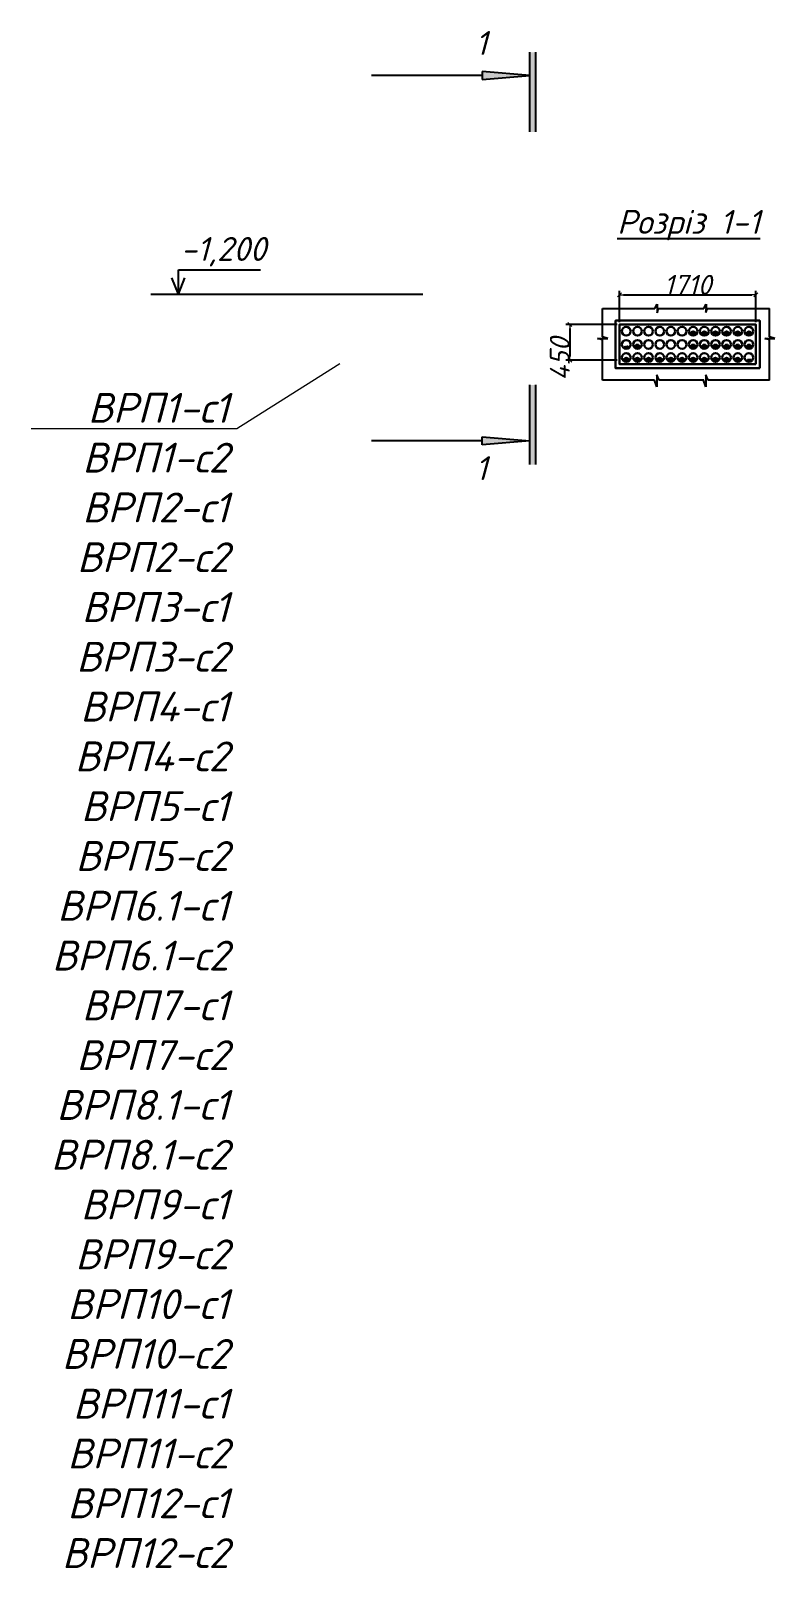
# Model space of a CAD drawing. Header units: millimetres. Extents: x 0 to 878967, y 0 to 534985.
# Drawn here: x 122502 to 131844, y 101552 to 121035 of the extents above; entities that cross this region are included whole.
import ezdxf
from ezdxf import colors
from ezdxf.entities.mleader import LeaderData, LeaderLine
from ezdxf.enums import TextEntityAlignment as Align
from ezdxf.math import Vec2, Vec3

# ---------------------------------------------------------------- set-up
doc = ezdxf.new("R2010")
doc.units = ezdxf.units.MM
doc.layers.get('Defpoints').update_dxf_attribs({"color": 140})
doc.layers.add('E_Позначення', color=7, linetype='Continuous', lineweight=15)
doc.layers.add('E_Розп. мережі', color=5, linetype='Continuous', lineweight=30)
doc.styles.add('GOST 2.304', font='isocpeui.ttf')
doc.styles.add('ГОСТ 2.304', font='isocpeui.ttf')
doc.dimstyles.new('СГЕНЕРИР_СТИЛЬ__23', dxfattribs={"dimtxt": 250, "dimasz": 50, "dimexe": 50, "dimexo": 30, "dimgap": 0.09, "dimtad": 1, "dimdec": 0, "dimzin": 0, "dimdsep": 46, "dimtxsty": 'GOST 2.304', "dimblk": 'ARROWHEAD_6', "dimcen": 0.09, "dimclrd": 256, "dimclre": 256, "dimclrt": 256, "dimazin": 0, "dimtfac": 1, "dimtdec": 0, "dimtmove": 0, "dimatfit": 3, "dimfxl": 1, "dimtolj": 1, "dimtzin": 0, "dimarcsym": 0})

msp = doc.modelspace()

# ---------------------------------------------------------------- texts
at = {"style": 'GOST 2.304'}
for s, p in [('%%UРозріз 1-1', (130759.5, 118638.7)), ('-1,200', (124917.3, 118299.2))]:
    msp.add_text(s, height=300, dxfattribs=at).set_placement(p, align=Align.MIDDLE_CENTER)
at = {"char_height": 300, "attachment_point": 6, "style": 'GOST 2.304'}
for insert in [(128231.7, 120885), (128231.7, 115547.5)]:
    msp.add_mtext('1', dxfattribs=dict(at, insert=insert))

# ---------------------------------------------------------------- blocks, each defined once
blk = doc.blocks.new('ARROWHEAD_6')
at = {"color": 0, "linetype": 'Continuous', "lineweight": 0}
for p, q in [((0, 0), (-1, 0)), ((-0.5, -0.5), (0.5, 0.5))]:
    blk.add_line(p, q, dxfattribs=at)
blk = doc.blocks.new('*D14')
at = {"lineweight": -2, "transparency": 16777216}
for p, q in [((129892, 117381), (129892, 117772)), ((129942, 117722), (131552, 117722)), ((131602, 117381), (131602, 117772))]:
    blk.add_line(p, q, dxfattribs=at)
at = {"layer": 'Defpoints', "color": 0, "transparency": 16777216}
for p in [(131602, 117722), (129892, 117351), (131602, 117351)]:
    blk.add_point(p, dxfattribs=at)
at = {"lineweight": -2, "transparency": 16777216, "xscale": 50, "yscale": 50, "zscale": 50, "rotation": 180}
blk.add_blockref('ARROWHEAD_6', (129892, 117722), dxfattribs=at)
at = {"lineweight": -2, "transparency": 16777216, "xscale": 50, "yscale": 50, "zscale": 50}
blk.add_blockref('ARROWHEAD_6', (131602, 117722), dxfattribs=at)
at = {"transparency": 16777216, "insert": (130747, 117849), "char_height": 250, "attachment_point": 5, "style": 'GOST 2.304'}
blk.add_mtext('\\A1;1710', dxfattribs=at)
blk = doc.blocks.new('*D15')
at = {"lineweight": -2, "transparency": 16777216}
for p, q in [((129862, 117351), (129217, 117351)), ((129267, 117301), (129267, 116951)), ((129862, 116901), (129217, 116901))]:
    blk.add_line(p, q, dxfattribs=at)
at = {"layer": 'Defpoints', "color": 0, "transparency": 16777216}
for p in [(129892, 117351), (129267, 116901), (129892, 116901)]:
    blk.add_point(p, dxfattribs=at)
at = {"lineweight": -2, "transparency": 16777216, "xscale": 50, "yscale": 50, "zscale": 50}
for p, rotation in [((129267, 117351), 90), ((129267, 116901), 270)]:
    blk.add_blockref('ARROWHEAD_6', p, dxfattribs=dict(at, rotation=rotation))
at = {"transparency": 16777216, "insert": (129142, 116916), "char_height": 250, "attachment_point": 5, "rotation": 90, "style": 'GOST 2.304'}
blk.add_mtext('\\A1;450', dxfattribs=at)
blk = doc.blocks.new('вавва')
h = blk.add_hatch(color=0)
edge = h.paths.add_edge_path()
edge.add_arc((174989, 356364), 300, 0, 360)
at = {"color": 0}
blk.add_circle((174989, 356364), 300, dxfattribs=at)
blk = doc.blocks.new('_None')

# ---------------------------------------------------------------- dimensions: what is measured, and where the dimension line sits
dim = msp.add_linear_dim(base=(131602.1, 117722), p1=(129892.1, 117350.9), p2=(131602.1, 117350.9), dimstyle='СГЕНЕРИР_СТИЛЬ__23')
dim.commit()
dim.dimension.update_dxf_attribs({"geometry": '*D14', "text_midpoint": (130747.1, 117848.7)})
dim = msp.add_linear_dim(base=(129266.9, 116900.9), p1=(129892.1, 117350.9), p2=(129892.1, 116900.9), angle=90, dimstyle='СГЕНЕРИР_СТИЛЬ__23')
dim.commit()
dim.dimension.update_dxf_attribs({"geometry": '*D15', "text_midpoint": (129266.9, 116915.9), "dimtype": 160})

# ---------------------------------------------------------------- hatches: boundary and pattern name
at = {"linetype": 'Continuous', "lineweight": 0}
for points in [[(128765.7, 119769.4), (128835.7, 119769.4), (128835.7, 120769.4), (128765.7, 120769.4)], [(128165.7, 120528), (128765.7, 120478), (128165.7, 120428)], [(128765.7, 115591.5), (128835.7, 115591.5), (128835.7, 116591.5), (128765.7, 116591.5)], [(128165.7, 115841.5), (128765.7, 115891.5), (128165.7, 115941.5)]]:
    msp.add_hatch(color=256, dxfattribs=at).paths.add_polyline_path(points)

# ---------------------------------------------------------------- linework, layer by layer
at = {"linetype": 'Continuous'}
for p, q in [((128765.7, 119769.4), (128765.7, 120769.4)), ((128835.7, 120769.4), (128835.7, 119769.4)), ((128165.7, 120478), (126778.2, 120478)), ((128165.7, 120528), (128165.7, 120428)), ((128765.7, 120478), (128165.7, 120528)), ((128165.7, 120428), (128765.7, 120478)), ((128765.7, 115591.5), (128765.7, 116591.5)), ((128835.7, 116591.5), (128835.7, 115591.5)), ((128165.7, 115841.5), (128165.7, 115941.5)), ((128165.7, 115941.5), (128765.7, 115891.5)), ((128165.7, 115891.5), (126778.2, 115891.5)), ((128765.7, 115891.5), (128165.7, 115841.5))]:
    msp.add_line(p, q, dxfattribs=at)
for p, q in [((124352.8, 117730, -1017119.6), (124269.9, 117938.6, -1017119.6)), ((124352.8, 117730, -1017119.6), (124352.8, 118036.5, -1017119.6)), ((124352.8, 118036.5, -1017119.6), (125382.1, 118036.5, -1017119.6)), ((124352.8, 117730, -1017119.6), (124435.6, 117938.6, -1017119.6)), ((127420.5, 117728.6), (124005.2, 117728.6)), ((129676.3, 117550), (130336.3, 117550)), ((129676.3, 117195.8), (129676.3, 117550)), ((129938.4, 117550), (130336.3, 117550)), ((130336.3, 117550), (130366.2, 117605.9)), ((130366.2, 117605.9), (130366.2, 117496.8)), ((130366.2, 117496.8), (130383.6, 117550)), ((130383.6, 117550), (130950.9, 117550)), ((130383.6, 117550), (130950.9, 117550)), ((130950.9, 117550), (130980.7, 117605.9)), ((130980.7, 117605.9), (130974.2, 117503.3)), ((130974.2, 117503.3), (130998.1, 117550)), ((130998.1, 117550), (131777.2, 117550)), ((131777.2, 117195.8), (131777.2, 117550)), ((129676.3, 117160.3), (129615.9, 117174.1)), ((129615.9, 117174.1), (129743.3, 117174.1)), ((129743.3, 117174.1), (129676.3, 117195.8)), ((129676.3, 116651.3), (129676.3, 117160.3)), ((131777.2, 117160.3), (131716.8, 117174.1)), ((131716.8, 117174.1), (131844.1, 117174.1)), ((131844.1, 117174.1), (131777.2, 117195.8)), ((131777.2, 116651.3), (131777.2, 117160.3)), ((130389.4, 116651.3), (130361.8, 116719.4)), ((130361.8, 116719.4), (130361.8, 116568.8)), ((131003.9, 116651.3), (130976.4, 116719.4)), ((130976.4, 116719.4), (130976.4, 116568.8)), ((130331.1, 116651.3), (129676.3, 116651.3)), ((130361.8, 116568.8), (130331.1, 116651.3)), ((130950.9, 116651.3), (130389.4, 116651.3)), ((130976.4, 116568.8), (130945.6, 116651.3)), ((131777.2, 116651.3), (131003.9, 116651.3))]:
    msp.add_line(p, q)
at = {"color": 1}
msp.add_lwpolyline([(131497.7, 116909.9), (131537.7, 116909.9), (131537.7, 116905.9), (131497.7, 116905.9)], close=True, dxfattribs=at)
at = {"lineweight": 30}
for centre in [(129977.1, 117265.9), (130117.1, 117265.9), (130257.1, 117265.9), (130397.1, 117265.9), (130537.1, 117265.9), (130677.1, 117265.9), (130817.1, 117265.9), (130957.1, 117265.9), (131097.1, 117265.9), (131237.1, 117265.9), (131377.1, 117265.9), (131517.1, 117265.9), (129977.1, 117100.9), (130117.1, 117100.9), (130257.1, 117100.9), (130397.1, 117100.9), (130537.1, 117100.9), (130677.1, 117100.9), (130817.1, 117100.9), (130957.1, 117100.9), (131097.1, 117100.9), (131237.1, 117100.9), (131377.1, 117100.9), (131517.1, 117100.9), (129977.1, 116935.9), (130117.1, 116935.9), (130257.1, 116935.9), (130397.1, 116935.9), (130537.1, 116935.9), (130677.1, 116935.9), (130817.1, 116935.9), (130957.1, 116935.9), (131097.1, 116935.9), (131237.1, 116935.9), (131377.1, 116935.9), (131517.1, 116935.9)]:
    msp.add_circle(centre, 55, dxfattribs=at)
at = {"layer": 'E_Розп. мережі', "color": 5, "lineweight": 30}
for points in [[(131652.1, 116800.9), (131652.1, 117400.9), (129842.1, 117400.9), (129842.1, 116800.9)], [(131602.1, 116850.9), (131602.1, 117350.9), (129892.1, 117350.9), (129892.1, 116850.9)]]:
    msp.add_lwpolyline(points, close=True, dxfattribs=at)

# ---------------------------------------------------------------- block references
at = {"color": 1}
for p, xscale, yscale, zscale in [((114076.4, 84406.7), 0.09166666667442769, 0.09166666667442769, 0.09166666667442769), ((114776.4, 84571.7), 0.09166666667442769, 0.09166666667442769, 0.09166666667442769), ((114776.4, 84406.7), 0.09166666667442769, 0.09166666667442769, 0.09166666667442769), ((114916.4, 84571.7), 0.09166666667442769, 0.09166666667442769, 0.09166666667442769), ((114916.4, 84406.7), 0.09166666667442769, 0.09166666667442769, 0.09166666667442769), ((115056.4, 84571.7), 0.09166666667442769, 0.09166666667442769, 0.09166666667442769), ((115056.4, 84406.7), 0.09166666667442769, 0.09166666667442769, 0.09166666667442769), ((115196.4, 84571.7), 0.09166666667442769, 0.09166666667442769, 0.09166666667442769), ((115196.4, 84406.7), 0.09166666667442769, 0.09166666667442769, 0.09166666667442769), ((115336.4, 84571.7), 0.09166666667442769, 0.09166666667442769, 0.09166666667442769), ((115336.4, 84406.7), 0.09166666667442769, 0.09166666667442769, 0.09166666667442769), ((115476.4, 84571.7), 0.09166666667442769, 0.09166666667442769, 0.09166666667442769), ((115476.4, 84406.7), 0.09166666667442769, 0.09166666667442769, 0.09166666667442769), ((121942, 100729), 0.04583333333721384, 0.04583333333721384, 0.04583333333721384), ((113936.4, 84241.7), 0.09166666667442769, 0.09166666667442769, 0.09166666667442769), ((121971.2, 100730.4), 0.04583333333721384, 0.04583333333721384, 0.04583333333721384), ((114076.4, 84241.7), 0.09166666667442769, 0.09166666667442769, 0.09166666667442769), ((114216.4, 84241.7), 0.09166666667442769, 0.09166666667442769, 0.09166666667442769), ((114356.4, 84241.7), 0.09166666667442769, 0.09166666667442769, 0.09166666667442769), ((114496.4, 84241.7), 0.09166666667442769, 0.09166666667442769, 0.09166666667442769), ((114636.4, 84241.7), 0.09166666667442769, 0.09166666667442769, 0.09166666667442769), ((114776.4, 84241.7), 0.09166666667442769, 0.09166666667442769, 0.09166666667442769), ((114916.4, 84241.7), 0.09166666667442769, 0.09166666667442769, 0.09166666667442769), ((115056.4, 84241.7), 0.09166666667442769, 0.09166666667442769, 0.09166666667442769), ((115196.4, 84241.7), 0.09166666667442769, 0.09166666667442769, 0.09166666667442769), ((115336.4, 84241.7), 0.09166666667442769, 0.09166666667442769, 0.09166666667442769)]:
    msp.add_blockref('вавва', p, dxfattribs=dict(at, xscale=xscale, yscale=yscale, zscale=zscale))

msp.set_redraw_order([(e.dxf.handle, doc.entitydb.next_handle()) for e in msp.query("TEXT MTEXT ATTDEF DIMENSION ARC_DIMENSION")])  # texts and dimensions are drawn at this point

# ---------------------------------------------------------------- leaders
at = {"layer": 'E_Позначення'}
ml = msp.add_multileader_mtext('Standard', dxfattribs=at)
ml.set_content('ВРП1-с1\\PВРП1-с2\\PВРП2-с1\\PВРП2-с2\\PВРП3-с1\\PВРП3-с2\\PВРП4-с1\\PВРП4-с2\\PВРП5-с1\\PВРП5-с2\\PВРП6.1-с1\\PВРП6.1-с2\\PВРП7-с1\\PВРП7-с2\\PВРП8.1-с1\\PВРП8.1-с2\\PВРП9-с1\\PВРП9-с2\\PВРП10-с1\\PВРП10-с2\\PВРП11-с1\\PВРП11-с2\\PВРП12-с1\\PВРП12-с2', color=256, style='ГОСТ 2.304')
ml.set_leader_properties(color=256, linetype='ByLayer', lineweight=-1)
ml.set_arrow_properties(name='NONE')
ml.build(insert=Vec2(0, 0))
ml.multileader.update_dxf_attribs({"has_dogleg": 0, "text_left_attachment_type": 6, "text_right_attachment_type": 6, "dogleg_length": 0, "arrow_head_size": 1})
ctx = ml.context
ctx.base_point, ctx.char_height, ctx.arrow_head_size, ctx.landing_gap_size, ctx.plane_origin = Vec3(122519.7, 116041.9), 375, 1, 100, Vec3(145928.4, 117516.3)
ctx.left_attachment, ctx.right_attachment, ctx.text_align_type = 6, 6, 2
notes = []
notes.append((ctx, [(1, (1, 1, 0), (125088.2, 116041.9), (-1, 0), 0, [(0, [(126381.3, 116855.9)], 0, [])])]))
ctx.mtext.insert, ctx.mtext.alignment, ctx.mtext.flow_direction = Vec3(124988.2, 116491.9), 3, 5
ctx.mtext.has_bg_fill, ctx.mtext.bg_color, ctx.mtext.bg_scale_factor, ctx.mtext.bg_transparency, ctx.mtext.use_window_bg_color = 1, -1027028792, 1.5, 0, 1
for ctx, leaders in notes:
    for number, flags, end, landing, length, lines in leaders:
        leader = LeaderData()
        leader.index, (leader.has_last_leader_line, leader.has_dogleg_vector, leader.attachment_direction) = number, flags
        leader.last_leader_point, leader.dogleg_vector, leader.dogleg_length = Vec3(end), Vec3(landing), length
        for number, points, colour, breaks in lines:
            line = LeaderLine()
            line.index, line.vertices, line.color, line.breaks = number, Vec3.list(points), colors.encode_raw_color(colour), breaks
            leader.lines.append(line)
        ctx.leaders.append(leader)

doc.saveas('drawing.dxf')
